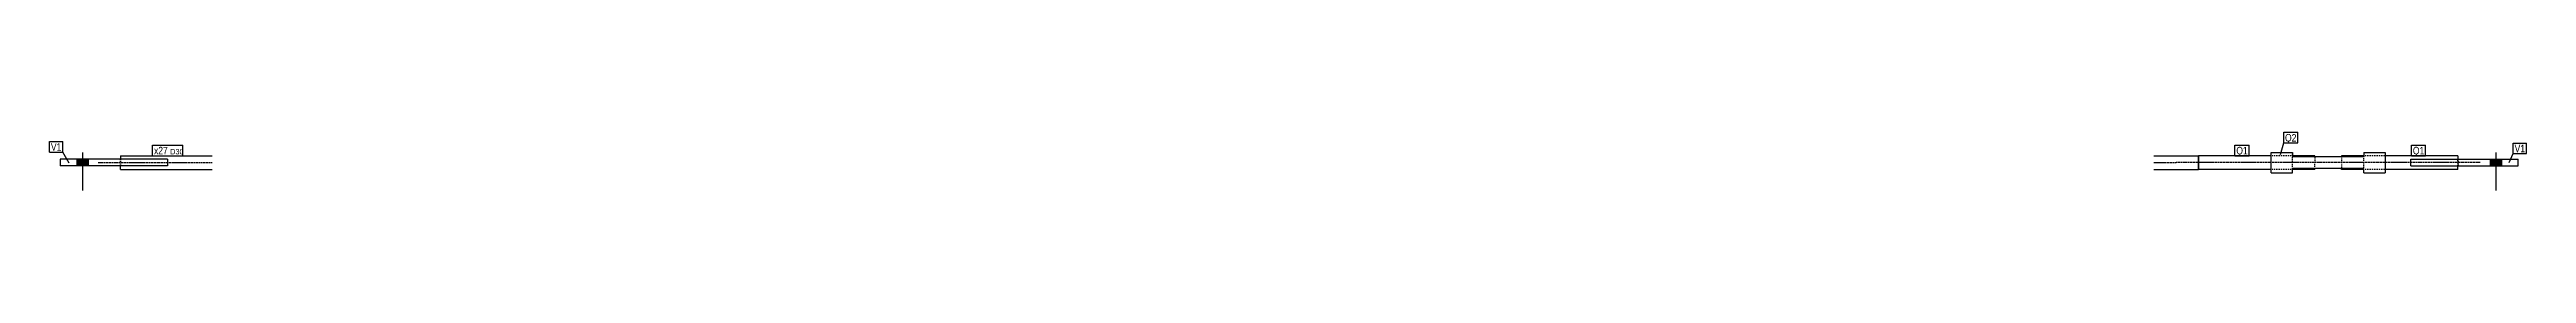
# Model space of a CAD drawing. Header units: millimetres. Extents: x 12 to 17295, y -28 to 350.
# Drawn here: x 12 to 5553, y -28 to 102 of the extents above; entities that cross this region are included whole.
import ezdxf

# ---------------------------------------------------------------- set-up
doc = ezdxf.new("R2010")
doc.units = ezdxf.units.MM
doc.linetypes.add('DXK_LINE_DOT2', pattern=[3.9198, 1.9599, -1.9599])
doc.linetypes.add('DXK_LINE_DOT3', pattern=[5.9187, 2.979, -0.9799, 0.9799, -0.9799])
doc.layers.add('STÅL', color=7, linetype='Continuous')
doc.layers.add('TEKST', color=7, linetype='Continuous')
doc.styles.add('Arial Narrow', font='ARIALN.TTF', dxfattribs={"height": 0.2})

msp = doc.modelspace()

# ---------------------------------------------------------------- hatches: boundary and pattern name
at = {"layer": 'STÅL', "linetype": 'Continuous'}
for points in [[(72.7, 27), (98.7, 27), (98.7, 42), (72.7, 42)], [(5497.5, 42), (5471.5, 42), (5471.5, 27), (5497.5, 27)]]:
    msp.add_hatch(color=96, dxfattribs=at).paths.add_polyline_path(points)

# ---------------------------------------------------------------- linework, layer by layer
at = {"layer": 'STÅL', "color": 96, "linetype": 'Continuous'}
for p, q in [((85.7, 57), (85.7, -28)), ((5484.5, 57), (5484.5, -28)), ((72.7, 42), (72.7, 27)), ((98.7, 42), (98.7, 27)), ((5471.5, 42), (5471.5, 27)), ((5497.5, 42), (5497.5, 27))]:
    msp.add_line(p, q, dxfattribs=at)
at = {"layer": 'STÅL', "color": 2, "linetype": 'Continuous'}
for p, q in [((4982, 57), (5029.5, 57)), ((4982, 12), (4982, 57)), ((5029.5, 57), (5029.5, 47.7)), ((5189.5, 57), (5237, 57)), ((5189.5, 57), (5189.5, 47.7)), ((5237, 57), (5237, 12)), ((275.7, 42), (35.7, 42)), ((35.7, 42), (35.7, 27)), ((275.7, 27), (35.7, 27)), ((170.7, 49.5), (375.7, 49.5)), ((170.7, 49.5), (170.7, 42)), ((170.7, 19.5), (170.7, 27)), ((170.7, 19.5), (375.7, 19.5)), ((275.7, 42), (275.7, 27)), ((4719.5, 49.5), (4819.5, 49.5)), ((4719.5, 19.5), (4819.5, 19.5)), ((4982, 49.5), (4819.5, 49.5)), ((4819.5, 19.5), (4819.5, 49.5)), ((4819.5, 49.5), (4819.5, 27)), ((4819.5, 27), (4819.5, 19.5)), ((4982, 19.5), (4819.5, 19.5)), ((4982, 12), (5029.5, 12)), ((5079.5, 49.5), (5029.5, 49.5)), ((5189.5, 47.7), (5029.5, 47.7)), ((5189.5, 21.3), (5029.5, 21.3)), ((5029.5, 12), (5029.5, 21.3)), ((5079.5, 19.5), (5029.5, 19.5)), ((5079.5, 47.7), (5079.5, 49.5)), ((5079.5, 19.5), (5079.5, 21.3)), ((5189.5, 49.5), (5139.5, 49.5)), ((5139.5, 49.5), (5139.5, 47.7)), ((5139.5, 19.5), (5139.5, 21.3)), ((5189.5, 19.5), (5139.5, 19.5)), ((5189.5, 12), (5189.5, 21.3)), ((5189.5, 12), (5237, 12)), ((5399.5, 49.5), (5237, 49.5)), ((5399.5, 19.5), (5237, 19.5)), ((5294.5, 27), (5294.5, 42)), ((5294.5, 42), (5534.5, 42)), ((5294.5, 27), (5534.5, 27)), ((5399.5, 49.5), (5399.5, 42)), ((5399.5, 19.5), (5399.5, 27)), ((5534.5, 27), (5534.5, 42))]:
    msp.add_line(p, q, dxfattribs=at)
at = {"layer": 'STÅL', "color": 7, "linetype": 'DXK_LINE_DOT3'}
for p, q in [((120.7, 34.5), (375.7, 34.5)), ((4719.5, 34.5), (4769.5, 34.5)), ((5089.5, 34.5), (4769.5, 34.5)), ((5449.5, 34.5), (5089.5, 34.5))]:
    msp.add_line(p, q, dxfattribs=at)
at = {"layer": 'STÅL', "color": 7, "linetype": 'DXK_LINE_DOT2'}
for p, q in [((169.7, 42), (169.7, 27)), ((170.7, 42), (170.7, 27)), ((5029.5, 49.5), (4982, 49.5)), ((5029.5, 19.5), (4982, 19.5)), ((5029.5, 21.3), (5029.5, 54)), ((5079.5, 47.5), (5079.5, 47.7)), ((5079.5, 47.5), (5079.5, 34.5)), ((5079.5, 21.3), (5079.5, 34.5)), ((5139.5, 47.7), (5139.5, 21.3)), ((5237, 49.5), (5189.5, 49.5)), ((5189.5, 15), (5189.5, 47.7)), ((5237, 19.5), (5189.5, 19.5)), ((5399.5, 27), (5399.5, 42)), ((5400.5, 42), (5400.5, 27))]:
    msp.add_line(p, q, dxfattribs=at)

# ---------------------------------------------------------------- next in the draw order: wipeouts: each hides what was drawn before it
at = {"color": 0}
for points in [[(38.4, 61.2), (38.4, 78.7), (15, 78.7), (15, 61.2)], [(276.6, 53), (276.6, 70.5), (245.7, 70.5), (245.7, 53)], [(4929.5, 53), (4929.5, 70.5), (4903.9, 70.5), (4903.9, 53)], [(5038.5, 81.6), (5038.5, 99.1), (5012.9, 99.1), (5012.9, 81.6)], [(5324.5, 53), (5324.5, 70.5), (5298.9, 70.5), (5298.9, 53)], [(5550, 57.6), (5550, 75.1), (5526.5, 75.1), (5526.5, 57.6)]]:
    msp.add_wipeout(points, dxfattribs=at).dxf.layer = 'TEKST'

# ---------------------------------------------------------------- next in the draw order: wipeouts: each hides what was drawn before it
for points in [[(38.4, 61.2), (38.4, 78.7), (15, 78.7), (15, 61.2)], [(276.6, 53), (276.6, 70.5), (245.7, 70.5), (245.7, 53)], [(4929.5, 53), (4929.5, 70.5), (4903.9, 70.5), (4903.9, 53)], [(5038.5, 81.6), (5038.5, 99.1), (5012.9, 99.1), (5012.9, 81.6)], [(5324.5, 53), (5324.5, 70.5), (5298.9, 70.5), (5298.9, 53)], [(5550, 57.6), (5550, 75.1), (5526.5, 75.1), (5526.5, 57.6)]]:
    msp.add_wipeout(points, dxfattribs=at).dxf.layer = 'TEKST'

# ---------------------------------------------------------------- next in the draw order: linework, layer by layer
at = {"layer": 'TEKST', "color": 7, "linetype": 'Continuous'}
for p, q in [((12, 81.7), (41.4, 81.7)), ((12, 58.2), (12, 81.7)), ((12, 58.2), (41.4, 58.2)), ((41.4, 58.2), (41.4, 81.7)), ((56.1, 33.6), (41.4, 58.2)), ((242.7, 50), (242.7, 73.5)), ((4900.9, 73.5), (4932.5, 73.5)), ((4900.9, 50), (4900.9, 73.5)), ((4932.5, 50), (4932.5, 73.5)), ((5002.7, 53), (5009.9, 78.6)), ((5009.9, 102.1), (5041.5, 102.1)), ((5009.9, 78.6), (5009.9, 102.1)), ((5009.9, 78.6), (5041.5, 78.6)), ((5041.5, 78.6), (5041.5, 102.1)), ((5295.9, 73.5), (5327.5, 73.5)), ((5295.9, 50), (5295.9, 73.5)), ((5327.5, 50), (5327.5, 73.5)), ((5523.5, 78.1), (5553, 78.1)), ((5523.5, 54.6), (5523.5, 78.1)), ((5553, 54.6), (5553, 78.1)), ((4900.9, 50), (4932.5, 50)), ((5295.9, 50), (5327.5, 50)), ((5514.1, 34.6), (5523.5, 54.6)), ((5523.5, 54.6), (5553, 54.6))]:
    msp.add_line(p, q, dxfattribs=at)

# ---------------------------------------------------------------- next in the draw order: texts
at = {"layer": 'TEKST', "color": 3, "style": 'Arial Narrow'}
for s, p in [('V1', (15, 61.2)), ('Q1', (4903.9, 53)), ('Q2', (5012.9, 81.6)), ('Q1', (5298.9, 53)), ('V1', (5526.5, 57.6))]:
    msp.add_text(s, height=16.7, dxfattribs=at).set_placement(p)

# ---------------------------------------------------------------- next in the draw order: wipeouts: each hides what was drawn before it
at = {"color": 0}
msp.add_wipeout([(307, 53), (307, 65.5), (281.9, 65.5), (281.9, 53)], dxfattribs=at).dxf.layer = 'TEKST'

# ---------------------------------------------------------------- next in the draw order: wipeouts: each hides what was drawn before it
msp.add_wipeout([(307, 53), (307, 65.5), (281.9, 65.5), (281.9, 53)], dxfattribs=at).dxf.layer = 'TEKST'

# ---------------------------------------------------------------- next in the draw order: linework, layer by layer
at = {"layer": 'TEKST', "color": 7, "linetype": 'Continuous'}
for p, q in [((242.7, 73.5), (310, 73.5)), ((310, 50), (310, 73.5)), ((242.7, 50), (310, 50))]:
    msp.add_line(p, q, dxfattribs=at)

# ---------------------------------------------------------------- next in the draw order: texts
at = {"layer": 'TEKST', "color": 3, "style": 'Arial Narrow'}
for s, height, p in [('x27', 16.7, (245.7, 53)), ('D30', 11.93, (281.9, 53))]:
    msp.add_text(s, height=height, dxfattribs=at).set_placement(p)

doc.saveas('drawing.dxf')
